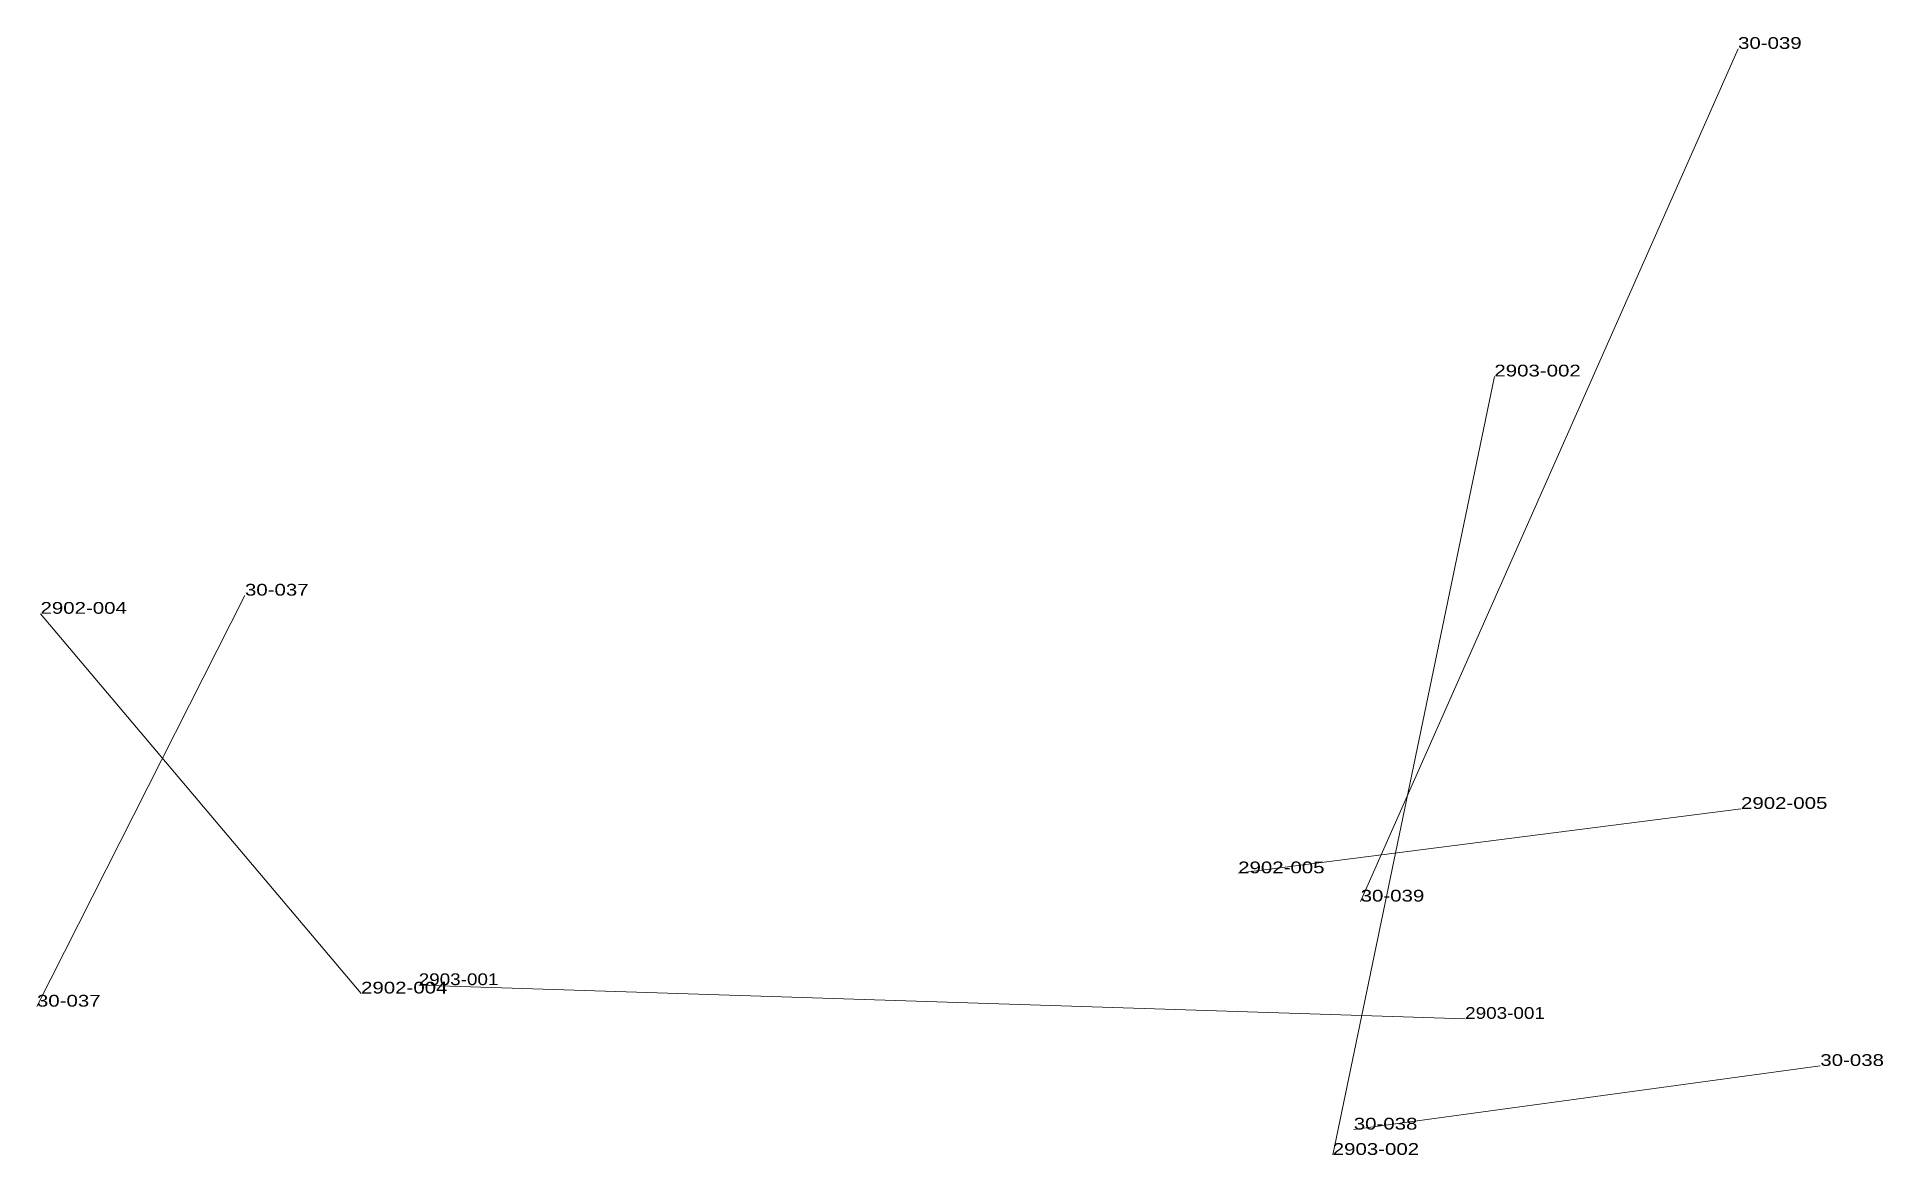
# Model space of a CAD drawing. Header units: metres. Extents: x 571156 to 607184, y 703608 to 727431.
# Drawn here: x 600244.9 to 600559, y 707086.9 to 707277 of the extents above; entities that cross this region are included whole.
import ezdxf

# ---------------------------------------------------------------- set-up
doc = ezdxf.new("R2010")
doc.units = ezdxf.units.M
doc.header["$LTSCALE"] = 0.8
doc.layers.add('60', color=7, linetype='Continuous', lineweight=13)
doc.layers.add('61', color=7, linetype='Continuous')

msp = doc.modelspace()

# ---------------------------------------------------------------- texts
at = {"layer": '60'}
for s, width, p in [('30-039', 1.3, (600534.34, 707275.01)), ('30-039', 1.3, (600534.34, 707275.01)), ('2903-002', 1.3, (600492.89, 707219.29)), ('30-037', 1.3, (600280.34, 707182.01)), ('30-037', 1.3, (600280.34, 707182.01)), ('2902-004', 1.3, (600245.56, 707178.92)), ('2902-005', 1.3, (600534.85, 707145.73)), ('2903-001', 1.2, (600487.92, 707110.02)), ('30-038', 1.3, (600548.34, 707102.01)), ('30-038', 1.3, (600548.34, 707102.01))]:
    msp.add_text(s, height=2, dxfattribs=dict(at, width=width)).set_placement(p)
at = {"layer": '61'}
for s, width, p in [('2902-005', 1.3, (600449.3, 707134.78)), ('30-039', 1.3, (600470.14, 707129.97)), ('30-039', 1.3, (600470.14, 707129.97)), ('2903-001', 1.2, (600309.9, 707115.76)), ('30-037', 1.3, (600244.95, 707112.1)), ('30-037', 1.3, (600244.95, 707112.1)), ('2902-004', 1.3, (600300.09, 707114.33)), ('30-038', 1.3, (600468.97, 707091.19)), ('30-038', 1.3, (600468.97, 707091.19)), ('2903-002', 1.3, (600465.39, 707086.88))]:
    msp.add_text(s, height=2, dxfattribs=dict(at, width=width)).set_placement(p)

# ---------------------------------------------------------------- linework, layer by layer
at = {"layer": '60'}
for p, q in [((600470.14, 707129.97), (600534.34, 707275.01)), ((600470.14, 707129.97), (600534.34, 707275.01)), ((600465.39, 707086.88), (600492.89, 707219.29)), ((600244.95, 707112.1), (600280.34, 707182.01)), ((600244.95, 707112.1), (600280.34, 707182.01)), ((600300.09, 707114.33), (600245.56, 707178.92)), ((600449.3, 707134.78), (600534.85, 707145.73)), ((600309.9, 707115.76), (600487.92, 707110.02)), ((600468.97, 707091.19), (600548.34, 707102.01)), ((600468.97, 707091.19), (600548.34, 707102.01))]:
    msp.add_line(p, q, dxfattribs=at)

msp.set_redraw_order([(e.dxf.handle, doc.entitydb.next_handle()) for e in msp.query("TEXT MTEXT ATTDEF DIMENSION ARC_DIMENSION")])  # texts and dimensions are drawn at this point

doc.saveas('drawing.dxf')
